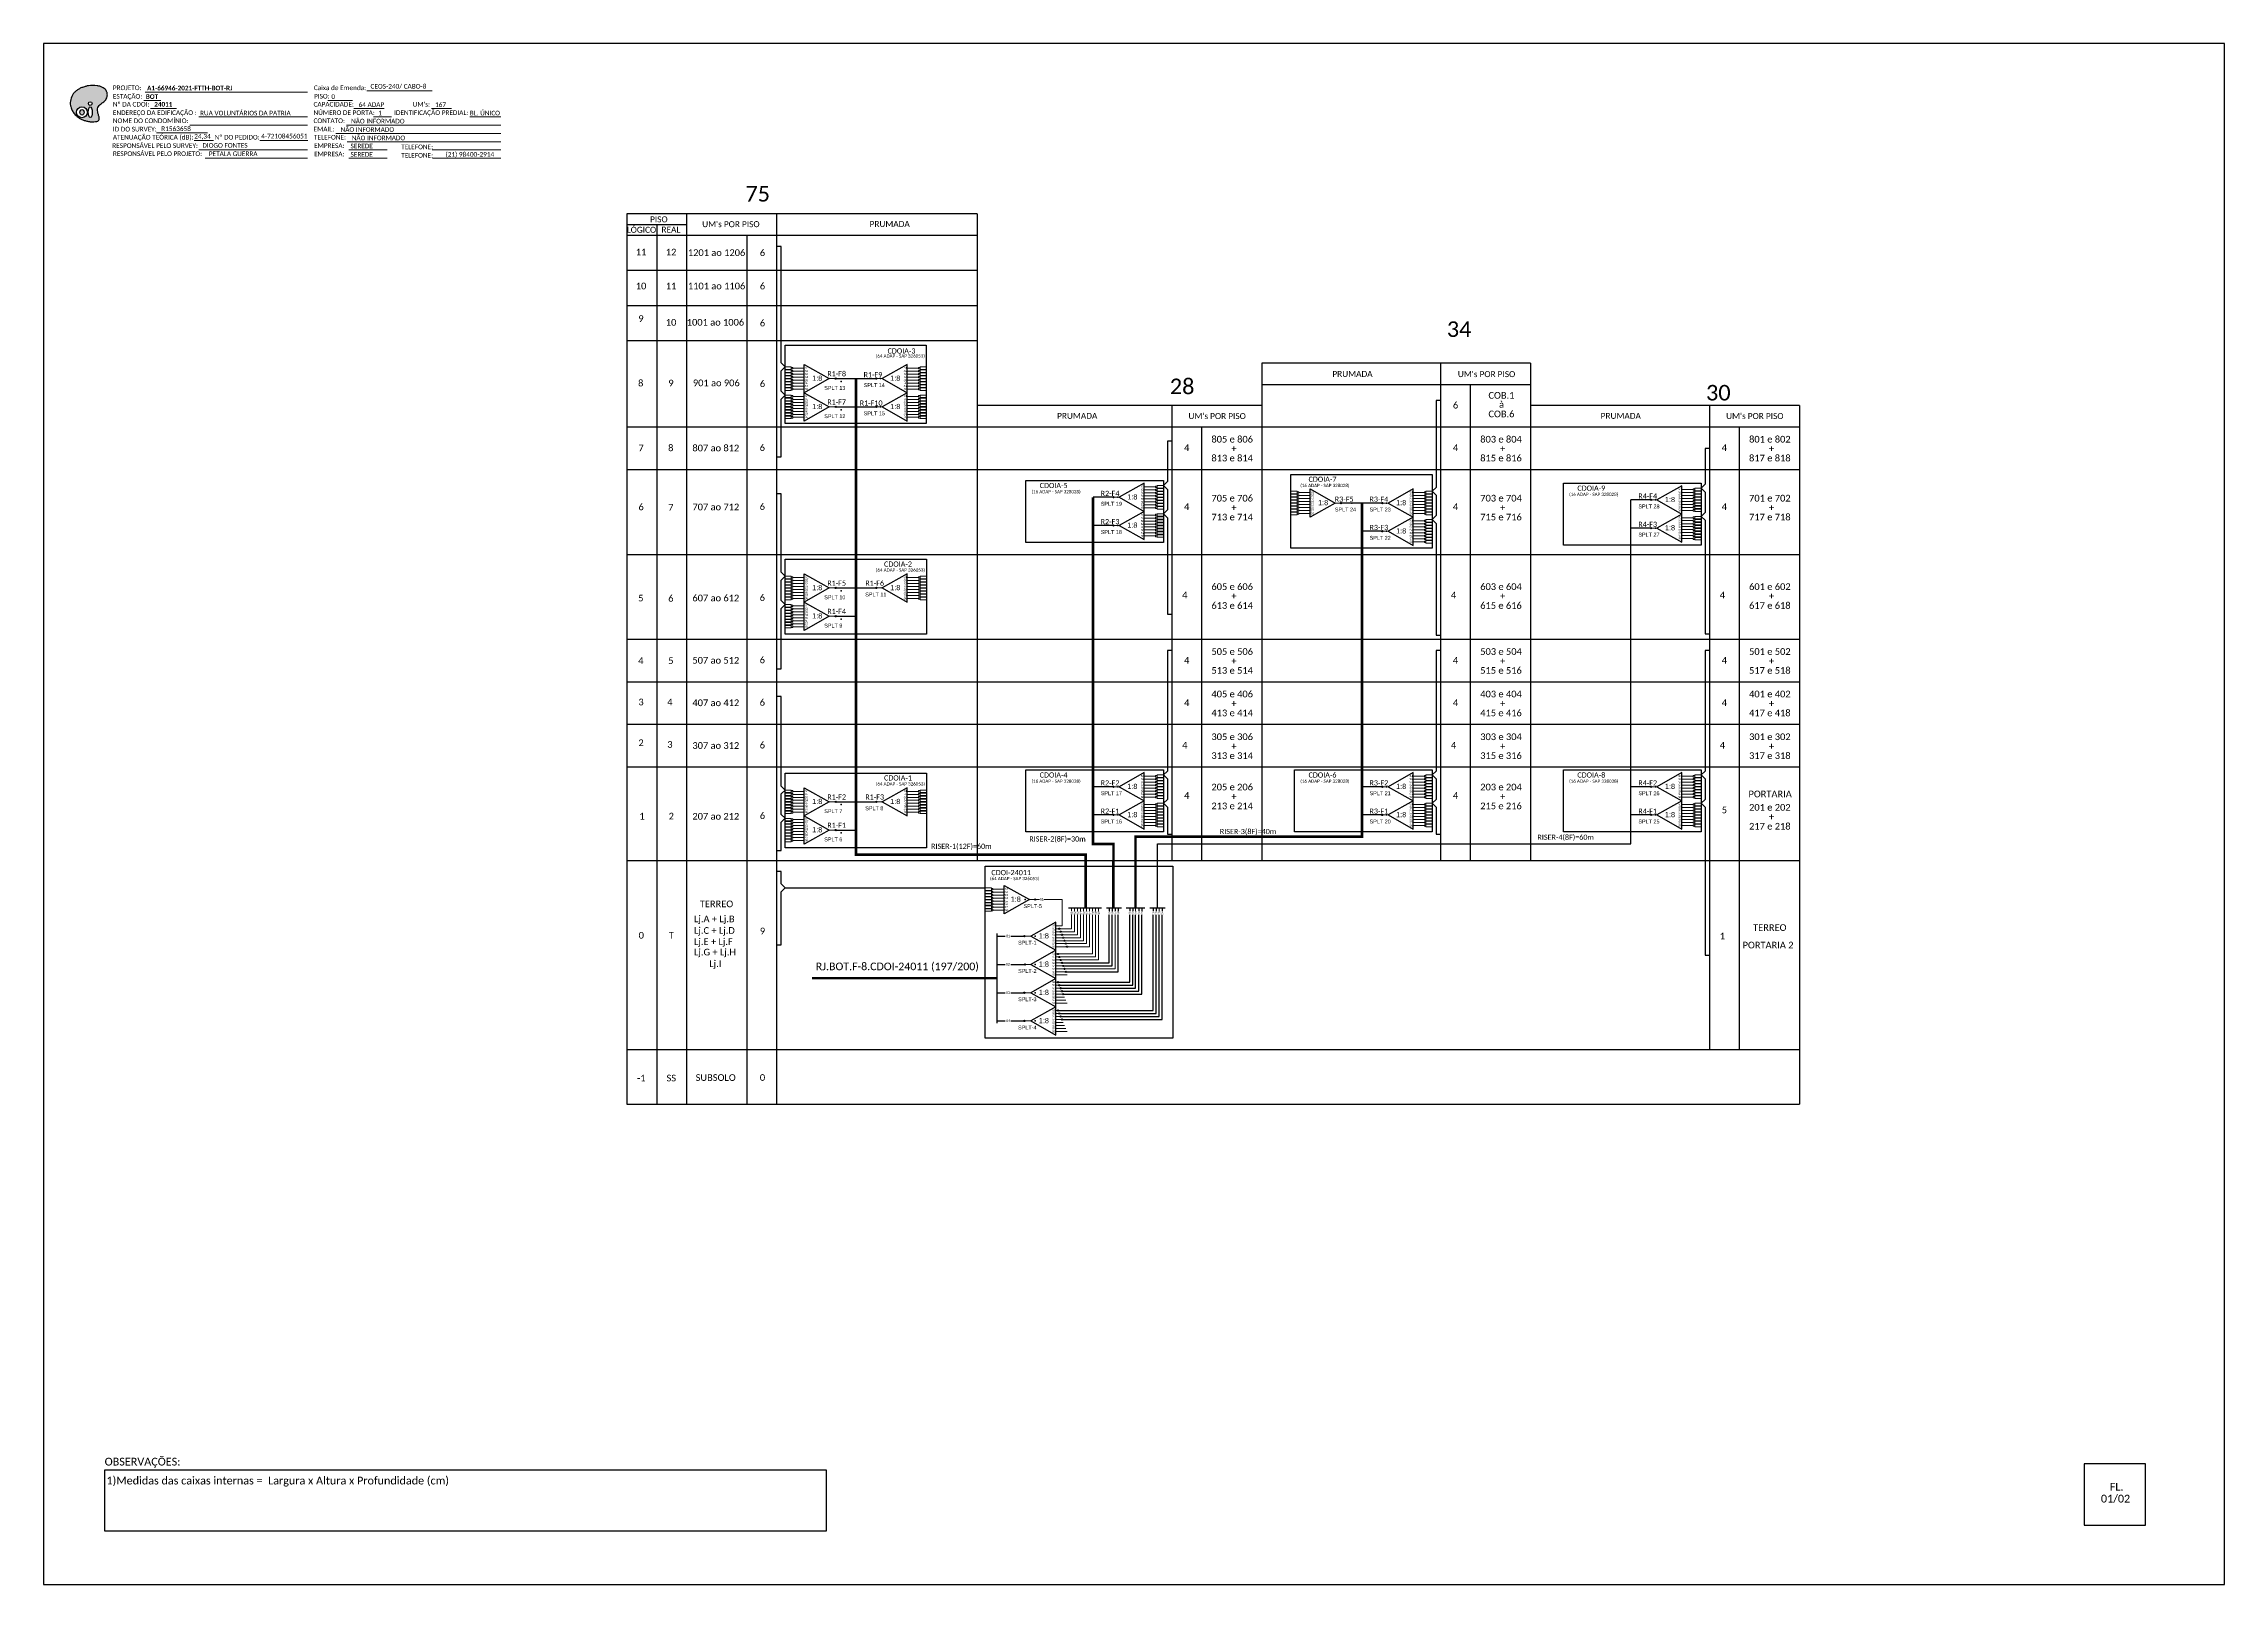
# Model space of a CAD drawing. Extents: x -4 to 1779, y 1 to 598.
# Drawn here: x -4 to 837, y 1 to 595 of the extents above; entities that cross this region are included whole.
import ezdxf
from ezdxf.enums import TextEntityAlignment as Align

# ---------------------------------------------------------------- set-up
doc = ezdxf.new("R2010")
doc.units = 0
doc.styles.add('ARIAL', font='arial.ttf')
doc.styles.add('MtXpl_Calibri', font='calibri.ttf')
doc.styles.add('WMF-Calibri0', font='calibri.ttf')
doc.styles.add('WMF-Calibri1', font='calibrib.ttf')

# ---------------------------------------------------------------- blocks, each defined once
blk = doc.blocks.new('OI')
h = blk.add_hatch(color=40)
edge = h.paths.add_edge_path()
edge.add_spline(control_points=[(4.35, -0.67), (3.92, -0.99), (3.26, -1.5), (2.81, -2.59), (2.9, -3.5), (3.06, -4.27), (3.31, -4.85), (3.37, -5.39), (3.4, -5.88), (3.2, -6.4), (2.54, -6.61), (1.65, -6.63), (0.55, -6.67), (-0.56, -6.42), (-1.61, -6.14), (-2.77, -5.61), (-3.92, -4.77), (-4.89, -3.7), (-5.34, -2.65), (-5.6, -1.94), (-5.85, -0.96), (-5.71, 0.47), (-5.1, 2.02), (-4.14, 3.02), (-3.3, 3.61), (-2.37, 4.16), (-1.36, 4.44), (-0.56, 4.7), (0.79, 4.85), (2.24, 4.97), (3.79, 4.57), (4.67, 4.21), (5.44, 3.65), (5.76, 2.99), (6.03, 2.21), (6.01, 1.46), (5.72, 0.64), (5.31, 0.08), (4.88, -0.38), (4.51, -0.55), (4.35, -0.67)], knot_values=[0, 0, 0, 0, 1.60434, 2.417191, 3.427595, 4.282808, 4.776746, 5.304182, 5.888771, 6.258406, 6.858137, 7.79129, 8.986195, 10.124242, 11.187857, 12.242908, 13.953784, 15.414161, 16.515391, 17.349188, 17.675853, 19.552021, 21.515531, 22.568638, 23.63245, 24.621084, 25.782718, 26.745347, 27.142653, 29.870543, 31.004649, 31.921532, 32.709589, 33.801391, 34.042471, 35.192333, 35.971461, 36.628871, 37.254359, 37.836911, 37.836911, 37.836911, 37.836911], degree=3, periodic=0)
h.paths.add_polyline_path([(1.13, -0.87, -1), (-0.04, -0.87, -1)], flags=16)
edge = h.paths.add_edge_path(flags=16)
edge.add_ellipse((0.56, -3.59), major_axis=(-0.02, 1.71), ratio=0.361305, start_angle=0, end_angle=360)
h.paths.add_polyline_path([(-0.36, -3.62, -1), (-3.8, -3.62, -1)], flags=16)
edge = h.paths.add_edge_path(flags=0)
edge.add_ellipse((-2.08, -3.62), major_axis=(0, 0.885), ratio=0.758294, start_angle=0, end_angle=360)
at = {"color": 40}
for centre, radius in [((-2.08, -3.62), 1.72), ((0.54, -0.87), 0.587)]:
    blk.add_circle(centre, radius, dxfattribs=at)
blk.add_ellipse((-2.08, -3.62), major_axis=(0, 0.885), ratio=0.758294, start_param=-3.141592653589792, end_param=3.141592653589792, dxfattribs=at)
blk.add_ellipse((0.56, -3.59), major_axis=(-0.02, 1.71), ratio=0.361305, dxfattribs=at)
at = {"color": 40, "start_tangent": (-0.800898, -0.598801), "end_tangent": (-0.800898, -0.598801)}
blk.add_spline([(4.35, -0.67), (3.2, -1.78), (2.9, -2.54), (2.92, -3.55), (3.12, -4.38), (3.28, -4.85), (3.37, -5.37), (3.35, -5.95), (3.2, -6.29), (2.66, -6.55), (1.73, -6.63), (0.54, -6.62), (-0.58, -6.41), (-1.6, -6.11), (-2.56, -5.67), (-3.95, -4.67), (-4.89, -3.56), (-5.37, -2.56), (-5.64, -1.78), (-5.72, -1.46), (-5.63, 0.42), (-4.84, 2.22), (-4.13, 2.99), (-3.27, 3.62), (-2.4, 4.09), (-1.3, 4.47), (-0.37, 4.72), (0.02, 4.77), (2.75, 4.8), (3.85, 4.53), (4.69, 4.16), (5.31, 3.68), (5.85, 2.73), (5.93, 2.5), (5.94, 1.35), (5.67, 0.62), (5.29, 0.08), (4.84, -0.36), (4.35, -0.67)], degree=3, dxfattribs=at)
blk = doc.blocks.new('SPLITTER_')
blk.add_point((0, 0))
at = {"style": 'ARIAL', "flags": 4}
blk.add_attdef('SPLT', (0, -3.26), '', height=1.5, dxfattribs=at)
blk = doc.blocks.new('SPLT_1-8_SC-APC_ESQ')
at = {"color": 3, "lineweight": 0}
for points in [[(2.41, -3.02), (0, -3.02)], [(2.41, -4), (0, -4)], [(2.41, -4.17), (0, -4.17)], [(2.41, -5.16), (0, -5.16)], [(2.41, -5.32), (0, -5.32)], [(2.41, -6.31), (0, -6.31)], [(2.41, -6.48), (0, -6.48)], [(2.41, -7.46), (0, -7.46)], [(2.41, -7.63), (0, -7.63)], [(2.41, -3.02), (2.41, -4)], [(2.41, -4.17), (2.41, -5.16)], [(2.41, -5.32), (2.41, -6.31)], [(2.41, -6.48), (2.41, -7.46)], [(2.41, -7.63), (2.41, -8.62)], [(2.99, -3.51), (7.37, -3.51)], [(7.37, -4.66), (2.99, -4.66)], [(7.37, -5.82), (2.99, -5.82)], [(7.37, -6.97), (2.99, -6.97)], [(7.37, -8.12), (2.99, -8.12)], [(2.41, -8.62), (0, -8.62)], [(2.41, -8.78), (0, -8.78)], [(2.41, -9.77), (0, -9.77)], [(2.41, -9.94), (0, -9.94)], [(2.41, -10.92), (0, -10.92)], [(2.41, -11.09), (0, -11.09)], [(2.41, -12.08), (0, -12.08)], [(2.41, -8.78), (2.41, -9.77)], [(2.41, -9.94), (2.41, -10.92)], [(2.41, -11.09), (2.41, -12.08)], [(7.37, -9.28), (2.99, -9.28)], [(7.37, -10.43), (2.99, -10.43)], [(7.37, -11.58), (2.99, -11.58)]]:
    blk.add_lwpolyline(points, dxfattribs=at)
for points in [[(2.99, -3.22), (2.41, -3.22), (2.41, -3.8), (2.99, -3.8)], [(2.99, -4.38), (2.41, -4.38), (2.41, -4.95), (2.99, -4.95)], [(2.99, -5.53), (2.41, -5.53), (2.41, -6.1), (2.99, -6.1)], [(2.99, -6.68), (2.41, -6.68), (2.41, -7.26), (2.99, -7.26)], [(2.99, -7.84), (2.41, -7.84), (2.41, -8.41), (2.99, -8.41)], [(2.99, -8.99), (2.41, -8.99), (2.41, -9.56), (2.99, -9.56)], [(2.99, -10.14), (2.41, -10.14), (2.41, -10.72), (2.99, -10.72)], [(2.99, -11.3), (2.41, -11.3), (2.41, -11.87), (2.99, -11.87)]]:
    blk.add_lwpolyline(points, close=True, dxfattribs=at)
at = {"color": 1}
blk.add_lwpolyline([(7.37, -2.1), (17.04, -7.55), (7.37, -13), (7.37, -2.1)], dxfattribs=at)
at = {"color": 1, "lineweight": 0}
blk.add_lwpolyline([(17.04, -7.55), (19.26, -7.55)], dxfattribs=at)
at = {"color": 1, "style": 'ARIAL'}
for s, height, p in [('S5', 0.75, (7.55, -8.57)), ('S3', 0.75, (7.55, -6.18)), ('S4', 0.75, (7.55, -7.36)), ('S2', 0.75, (7.56, -4.97)), ('S1', 0.75, (7.7, -3.78)), ('1:8', 2, (10.45, -8.4)), ('S6', 0.75, (7.55, -9.69)), ('S7', 0.75, (7.55, -10.78)), ('S8', 0.75, (7.55, -11.9))]:
    blk.add_text(s, height=height, dxfattribs=at).set_placement(p)
blk = doc.blocks.new('SPLT_1-8_SC-APC')
at = {"color": 1, "lineweight": 0}
blk.add_lwpolyline([(-17.04, -7.55), (-19.26, -7.55)], dxfattribs=at)
at = {"color": 1}
blk.add_lwpolyline([(-7.37, -2.1), (-17.04, -7.55), (-7.37, -13), (-7.37, -2.1)], dxfattribs=at)
at = {"color": 3, "lineweight": 0}
for points in [[(-2.99, -3.51), (-7.37, -3.51)], [(-7.37, -4.66), (-2.99, -4.66)], [(-7.37, -5.82), (-2.99, -5.82)], [(-7.37, -6.97), (-2.99, -6.97)], [(-7.37, -8.12), (-2.99, -8.12)], [(-2.41, -3.02), (-2.41, -4)], [(-2.41, -3.02), (0, -3.02)], [(-2.41, -4), (0, -4)], [(-2.41, -4.17), (-2.41, -5.16)], [(-2.41, -4.17), (0, -4.17)], [(-2.41, -5.16), (0, -5.16)], [(-2.41, -5.32), (-2.41, -6.31)], [(-2.41, -5.32), (0, -5.32)], [(-2.41, -6.31), (0, -6.31)], [(-2.41, -6.48), (-2.41, -7.46)], [(-2.41, -6.48), (0, -6.48)], [(-2.41, -7.46), (0, -7.46)], [(-2.41, -7.63), (-2.41, -8.62)], [(-2.41, -7.63), (0, -7.63)], [(-7.37, -9.28), (-2.99, -9.28)], [(-7.37, -10.43), (-2.99, -10.43)], [(-7.37, -11.58), (-2.99, -11.58)], [(-2.41, -8.62), (0, -8.62)], [(-2.41, -8.78), (-2.41, -9.77)], [(-2.41, -8.78), (0, -8.78)], [(-2.41, -9.77), (0, -9.77)], [(-2.41, -9.94), (-2.41, -10.92)], [(-2.41, -9.94), (0, -9.94)], [(-2.41, -10.92), (0, -10.92)], [(-2.41, -11.09), (-2.41, -12.08)], [(-2.41, -11.09), (0, -11.09)], [(-2.41, -12.08), (0, -12.08)]]:
    blk.add_lwpolyline(points, dxfattribs=at)
for points in [[(-2.99, -3.22), (-2.41, -3.22), (-2.41, -3.8), (-2.99, -3.8)], [(-2.99, -4.38), (-2.41, -4.38), (-2.41, -4.95), (-2.99, -4.95)], [(-2.99, -5.53), (-2.41, -5.53), (-2.41, -6.1), (-2.99, -6.1)], [(-2.99, -6.68), (-2.41, -6.68), (-2.41, -7.26), (-2.99, -7.26)], [(-2.99, -7.84), (-2.41, -7.84), (-2.41, -8.41), (-2.99, -8.41)], [(-2.99, -8.99), (-2.41, -8.99), (-2.41, -9.56), (-2.99, -9.56)], [(-2.99, -10.14), (-2.41, -10.14), (-2.41, -10.72), (-2.99, -10.72)], [(-2.99, -11.3), (-2.41, -11.3), (-2.41, -11.87), (-2.99, -11.87)]]:
    blk.add_lwpolyline(points, close=True, dxfattribs=at)
at = {"color": 1, "style": 'ARIAL'}
for s, height, p in [('1:8', 2, (-13.91, -8.4)), ('S1', 0.75, (-8.74, -3.78)), ('S2', 0.75, (-8.74, -4.97)), ('S3', 0.75, (-8.74, -6.18)), ('S4', 0.75, (-8.74, -7.36)), ('S5', 0.75, (-8.74, -8.57)), ('S6', 0.75, (-8.74, -9.69)), ('S7', 0.75, (-8.74, -10.78)), ('S8', 0.75, (-8.74, -11.9))]:
    blk.add_text(s, height=height, dxfattribs=at).set_placement(p)

msp = doc.modelspace()

# ---------------------------------------------------------------- hatches: boundary and pattern name
h = msp.add_hatch(color=3)
h.dxf.hatch_style = 1
edge = h.paths.add_edge_path()
edge.add_arc((301.63, 466.12), 0.256, 0, 360)
h = msp.add_hatch(color=3)
h.dxf.hatch_style = 1
edge = h.paths.add_edge_path()
edge.add_arc((317.34, 466.12), 0.256, 0, 360)
h = msp.add_hatch(color=3)
h.dxf.hatch_style = 1
edge = h.paths.add_edge_path()
edge.add_arc((301.63, 455.23), 0.256, 0, 360)
h = msp.add_hatch(color=3)
h.dxf.hatch_style = 1
edge = h.paths.add_edge_path()
edge.add_arc((317.34, 455.23), 0.256, 0, 360)
h = msp.add_hatch(color=3)
h.dxf.hatch_style = 1
edge = h.paths.add_edge_path()
edge.add_arc((408.77, 420.38), 0.256, 0, 360)
h = msp.add_hatch(color=3)
h.dxf.hatch_style = 1
edge = h.paths.add_edge_path()
edge.add_arc((496.5, 418.15), 0.256, 0, 360)
h = msp.add_hatch(color=3)
h.dxf.hatch_style = 1
edge = h.paths.add_edge_path()
edge.add_arc((512.44, 418.15), 0.256, 0, 360)
h = msp.add_hatch(color=3)
h.dxf.hatch_style = 1
edge = h.paths.add_edge_path()
edge.add_arc((616.11, 419.36), 0.256, 0, 360)
h = msp.add_hatch(color=3)
h.dxf.hatch_style = 1
edge = h.paths.add_edge_path()
edge.add_arc((408.77, 409.48), 0.256, 0, 360)
h = msp.add_hatch(color=3)
h.dxf.hatch_style = 1
edge = h.paths.add_edge_path()
edge.add_arc((512.44, 407.26), 0.256, 0, 360)
h = msp.add_hatch(color=3)
h.dxf.hatch_style = 1
edge = h.paths.add_edge_path()
edge.add_arc((616.11, 408.46), 0.256, 0, 360)
h = msp.add_hatch(color=3)
h.dxf.hatch_style = 1
edge = h.paths.add_edge_path()
edge.add_arc((301.63, 385.4), 0.256, 0, 360)
h = msp.add_hatch(color=3)
h.dxf.hatch_style = 1
edge = h.paths.add_edge_path()
edge.add_arc((317.34, 385.4), 0.256, 0, 360)
h = msp.add_hatch(color=3)
h.dxf.hatch_style = 1
edge = h.paths.add_edge_path()
edge.add_arc((301.63, 374.5), 0.256, 0, 360)
h = msp.add_hatch(color=3)
h.dxf.hatch_style = 1
edge = h.paths.add_edge_path()
edge.add_arc((301.63, 302.95), 0.256, 0, 360)
h = msp.add_hatch(color=3)
h.dxf.hatch_style = 1
edge = h.paths.add_edge_path()
edge.add_arc((317.34, 302.95), 0.256, 0, 360)
h = msp.add_hatch(color=3)
h.dxf.hatch_style = 1
edge = h.paths.add_edge_path()
edge.add_arc((408.77, 308.78), 0.256, 0, 360)
h = msp.add_hatch(color=3)
h.dxf.hatch_style = 1
edge = h.paths.add_edge_path()
edge.add_arc((512.44, 308.78), 0.256, 0, 360)
h = msp.add_hatch(color=3)
h.dxf.hatch_style = 1
edge = h.paths.add_edge_path()
edge.add_arc((616.11, 308.78), 0.256, 0, 360)
h = msp.add_hatch(color=3)
h.dxf.hatch_style = 1
edge = h.paths.add_edge_path()
edge.add_arc((408.77, 297.88), 0.256, 0, 360)
h = msp.add_hatch(color=3)
h.dxf.hatch_style = 1
edge = h.paths.add_edge_path()
edge.add_arc((512.44, 297.88), 0.256, 0, 360)
h = msp.add_hatch(color=3)
h.dxf.hatch_style = 1
edge = h.paths.add_edge_path()
edge.add_arc((616.11, 297.88), 0.256, 0, 360)
h = msp.add_hatch(color=3)
h.dxf.hatch_style = 1
edge = h.paths.add_edge_path()
edge.add_arc((301.63, 292.06), 0.256, 0, 360)
h = msp.add_hatch(color=3)
h.dxf.hatch_style = 1
edge = h.paths.add_edge_path()
edge.add_arc((378.54, 265.27), 0.242, 0, 360)
h = msp.add_hatch(color=3)
h.dxf.hatch_style = 1
edge = h.paths.add_edge_path()
edge.add_arc((387.87, 254.03), 0.242, 0, 360)
h = msp.add_hatch(color=3)
h.dxf.hatch_style = 1
edge = h.paths.add_edge_path()
edge.add_arc((388.37, 252.88), 0.242, 0, 360)
h = msp.add_hatch(color=3)
h.dxf.hatch_style = 1
edge = h.paths.add_edge_path()
edge.add_arc((374.38, 251.15), 0.242, 0, 360)
h = msp.add_hatch(color=3)
h.dxf.hatch_style = 1
edge = h.paths.add_edge_path()
edge.add_arc((387.37, 244.29), 0.242, 0, 360)
h = msp.add_hatch(color=3)
h.dxf.hatch_style = 1
edge = h.paths.add_edge_path()
edge.add_arc((388.87, 251.72), 0.242, 0, 360)
h = msp.add_hatch(color=3)
h.dxf.hatch_style = 1
edge = h.paths.add_edge_path()
edge.add_arc((389.37, 250.57), 0.242, 0, 360)
h = msp.add_hatch(color=3)
h.dxf.hatch_style = 1
edge = h.paths.add_edge_path()
edge.add_arc((389.87, 249.42), 0.242, 0, 360)
h = msp.add_hatch(color=3)
h.dxf.hatch_style = 1
edge = h.paths.add_edge_path()
edge.add_arc((390.37, 248.27), 0.242, 0, 360)
h = msp.add_hatch(color=3)
h.dxf.hatch_style = 1
edge = h.paths.add_edge_path()
edge.add_arc((390.87, 247.11), 0.242, 0, 360)
h = msp.add_hatch(color=3)
h.dxf.hatch_style = 1
edge = h.paths.add_edge_path()
edge.add_arc((374.61, 240.25), 0.242, 0, 360)
h = msp.add_hatch(color=3)
h.dxf.hatch_style = 1
edge = h.paths.add_edge_path()
edge.add_arc((387.87, 243.13), 0.242, 0, 360)
h = msp.add_hatch(color=3)
h.dxf.hatch_style = 1
edge = h.paths.add_edge_path()
edge.add_arc((388.37, 241.98), 0.242, 0, 360)
h = msp.add_hatch(color=3)
h.dxf.hatch_style = 1
edge = h.paths.add_edge_path()
edge.add_arc((388.87, 240.83), 0.242, 0, 360)
h = msp.add_hatch(color=3)
h.dxf.hatch_style = 1
edge = h.paths.add_edge_path()
edge.add_arc((389.37, 239.67), 0.242, 0, 360)
h = msp.add_hatch(color=3)
h.dxf.hatch_style = 1
edge = h.paths.add_edge_path()
edge.add_arc((389.87, 238.52), 0.242, 0, 360)
h = msp.add_hatch(color=3)
h.dxf.hatch_style = 1
edge = h.paths.add_edge_path()
edge.add_arc((390.37, 237.37), 0.242, 0, 360)
h = msp.add_hatch(color=3)
h.dxf.hatch_style = 1
edge = h.paths.add_edge_path()
edge.add_arc((374.38, 229.36), 0.242, 0, 360)
h = msp.add_hatch(color=3)
h.dxf.hatch_style = 1
edge = h.paths.add_edge_path()
edge.add_arc((387.37, 233.39), 0.242, 0, 360)
h = msp.add_hatch(color=3)
h.dxf.hatch_style = 1
edge = h.paths.add_edge_path()
edge.add_arc((387.87, 232.24), 0.242, 0, 360)
h = msp.add_hatch(color=3)
h.dxf.hatch_style = 1
edge = h.paths.add_edge_path()
edge.add_arc((388.37, 231.08), 0.242, 0, 360)
h = msp.add_hatch(color=3)
h.dxf.hatch_style = 1
edge = h.paths.add_edge_path()
edge.add_arc((388.87, 229.93), 0.242, 0, 360)
h = msp.add_hatch(color=3)
h.dxf.hatch_style = 1
edge = h.paths.add_edge_path()
edge.add_arc((389.37, 228.78), 0.242, 0, 360)
h = msp.add_hatch(color=3)
h.dxf.hatch_style = 1
edge = h.paths.add_edge_path()
edge.add_arc((374.38, 218.48), 0.242, 0, 360)
h = msp.add_hatch(color=3)
h.dxf.hatch_style = 1
edge = h.paths.add_edge_path()
edge.add_arc((387.37, 222.49), 0.242, 0, 360)
h = msp.add_hatch(color=3)
h.dxf.hatch_style = 1
edge = h.paths.add_edge_path()
edge.add_arc((387.87, 221.34), 0.242, 0, 360)
h = msp.add_hatch(color=3)
h.dxf.hatch_style = 1
edge = h.paths.add_edge_path()
edge.add_arc((388.37, 220.19), 0.242, 0, 360)
h = msp.add_hatch(color=3)
h.dxf.hatch_style = 1
edge = h.paths.add_edge_path()
edge.add_arc((388.87, 219.03), 0.242, 0, 360)

# ---------------------------------------------------------------- linework, layer by layer
for p, q in [((837.17, 595.26), (-3.83, 595.26)), ((-3.83, 595.26), (-3.83, 1.26)), ((837.17, 1.26), (837.17, 595.26)), ((-3.83, 1.26), (837.17, 1.26))]:
    msp.add_line(p, q)
at = {"color": 7, "lineweight": 0}
for points in [[(34.76, 573.3), (41.31, 573.3)], [(35.28, 576.58), (97.99, 576.58)], [(105.79, 573.34), (115.27, 573.34)], [(120.83, 577.07), (145.97, 577.07)], [(37.42, 570.23), (47.4, 570.23)], [(52.58, 563.88), (97.99, 563.88)], [(55.99, 566.99), (97.99, 566.99)], [(112.95, 563.88), (172.53, 563.88)], [(115.84, 570.23), (127.46, 570.23)], [(123.42, 566.99), (130.37, 566.99)], [(145.78, 570.23), (153.45, 570.23)], [(160.6, 566.99), (172.5, 566.99)], [(39.74, 560.82), (59.31, 560.82)], [(54.28, 557.85), (61.7, 557.85)], [(79.59, 557.85), (98.02, 557.85)], [(108.91, 560.64), (172.53, 560.64)], [(113.2, 557.41), (172.53, 557.41)], [(55.99, 554.29), (97.99, 554.29)], [(58.48, 551.06), (97.99, 551.06)], [(113.81, 554.29), (128.61, 554.29)], [(113.81, 551.06), (128.61, 551.06)], [(146.05, 554.29), (172.53, 554.29)], [(146.08, 551.06), (172.53, 551.06)], [(378.78, 265.27), (380.17, 265.27)], [(381.85, 265.27), (381.85, 265.27), (381.85, 265.27), (388.91, 265.27), (388.91, 255.18)], [(388.91, 255.18), (386.5, 255.18)], [(386.5, 254.03), (387.87, 254.03)], [(386.5, 252.88), (388.37, 252.88)], [(386.5, 251.72), (388.87, 251.72)], [(386.5, 250.57), (389.37, 250.57)], [(386.5, 249.42), (389.87, 249.42)], [(386.5, 248.27), (390.37, 248.27)], [(386.5, 247.11), (390.87, 247.11)], [(387.37, 244.29), (386.5, 244.29)], [(386.5, 243.13), (387.87, 243.13)], [(386.5, 241.98), (388.37, 241.98)], [(386.5, 240.83), (388.87, 240.83)], [(386.5, 239.67), (389.37, 239.67)], [(386.5, 238.52), (389.87, 238.52)], [(386.5, 237.37), (390.37, 237.37)], [(386.5, 236.22), (390.87, 236.22)], [(387.37, 233.39), (386.5, 233.39)], [(386.5, 232.24), (387.87, 232.24)], [(386.5, 231.08), (388.37, 231.08)], [(386.5, 229.93), (388.87, 229.93)], [(386.5, 228.78), (389.37, 228.78)], [(386.5, 227.62), (389.87, 227.62)], [(386.5, 226.47), (390.37, 226.47)], [(386.5, 225.32), (390.87, 225.32)], [(387.37, 222.49), (386.5, 222.49)], [(386.5, 221.34), (387.87, 221.34)], [(386.5, 220.19), (388.37, 220.19)], [(386.5, 219.03), (388.87, 219.03)], [(386.5, 217.88), (389.37, 217.88)], [(386.5, 216.73), (389.87, 216.73)], [(386.5, 215.57), (390.37, 215.57)], [(386.5, 214.42), (390.87, 214.42)]]:
    msp.add_lwpolyline(points, dxfattribs=at)
for points in [[(221.02, 529.67), (221.02, 186.34)], [(232.6, 525.55), (232.6, 186.34)], [(244.17, 186.34), (244.17, 529.67)], [(267.31, 521.44), (267.31, 186.34)], [(278.89, 186.34), (278.89, 529.67)], [(356.24, 529.67), (356.24, 280.33)], [(221.02, 507.9), (356.24, 507.9)], [(221.02, 494.35), (356.24, 494.35)], [(221.02, 480.81), (356.24, 480.81)], [(465.94, 472.06), (465.94, 280.33)], [(534.89, 472.06), (534.89, 280.33)], [(569.61, 472.06), (569.61, 280.33)], [(546.46, 280.33), (546.46, 463.83)], [(431.22, 455.69), (431.22, 280.33)], [(638.56, 455.69), (638.56, 207.52)], [(673.28, 455.69), (673.28, 186.34)], [(221.02, 447.46), (465.94, 447.46)], [(442.79, 280.33), (442.79, 447.46)], [(569.61, 447.46), (673.28, 447.46)], [(650.13, 207.52), (650.13, 447.46)], [(221.02, 431.09), (673.28, 431.09)], [(221.02, 398.35), (673.28, 398.35)], [(221.02, 365.6), (673.28, 365.6)], [(221.02, 349.23), (673.28, 349.23)], [(221.02, 332.86), (673.28, 332.86)], [(221.02, 316.38), (673.28, 316.38)], [(221.02, 280.33), (673.28, 280.33)], [(221.02, 207.52), (673.28, 207.52)], [(221.02, 186.34), (673.28, 186.34)]]:
    msp.add_lwpolyline(points)
at = {"color": 0}
for points in [[(356.24, 529.67), (221.02, 529.67)], [(221.02, 525.55), (244.17, 525.55)], [(221.02, 521.44), (356.24, 521.44)], [(569.61, 472.06), (465.94, 472.06)], [(465.94, 455.69), (356.24, 455.69)], [(673.28, 455.69), (569.61, 455.69)]]:
    msp.add_lwpolyline(points, dxfattribs=at)
at = {"color": 3}
for points in [[(278.89, 435.9), (280.54, 435.9), (280.55, 458.25), (282.11, 459.76), (280.55, 461.26), (280.55, 469.15), (282.11, 470.65), (280.55, 472.16), (280.55, 517.04), (278.9, 517.04)], [(534.9, 457.73), (533.25, 457.73), (533.24, 424.19), (531.67, 422.68), (533.24, 421.17), (533.24, 413.29), (531.67, 411.78), (533.24, 410.28), (533.24, 367.16), (534.89, 367.16)], [(431.23, 442.02), (429.58, 442.02), (429.57, 426.41), (428, 424.9), (429.57, 423.4), (429.57, 415.51), (428, 414.01), (429.57, 412.5), (429.57, 375.25), (431.22, 375.25)], [(638.57, 439.19), (636.92, 439.19), (636.91, 425.39), (635.34, 423.89), (636.91, 422.38), (636.91, 414.49), (635.34, 412.99), (636.91, 411.48), (636.91, 367.7), (638.56, 367.7)], [(278.89, 354.27), (280.54, 354.27), (280.55, 377.52), (282.11, 379.03), (280.55, 380.54), (280.55, 388.42), (282.11, 389.93), (280.55, 391.43), (280.55, 421.68), (278.9, 421.68)], [(408.74, 420.38), (400.9, 420.38)], [(408.74, 409.48), (400.9, 409.48)], [(431.23, 361.35), (429.58, 361.35), (429.57, 314.81), (428, 313.31), (429.57, 311.8), (429.57, 303.91), (428, 302.41), (429.57, 300.9), (429.57, 290.53), (431.22, 290.53)], [(534.9, 361.35), (533.25, 361.35), (533.24, 314.81), (531.67, 313.31), (533.24, 311.8), (533.24, 303.91), (531.67, 302.41), (533.24, 300.9), (533.24, 290.53), (534.89, 290.53)], [(638.57, 361.35), (636.92, 361.35), (636.91, 314.81), (635.34, 313.31), (636.91, 311.8), (636.91, 303.91), (635.34, 302.41), (636.91, 300.9), (636.91, 243.79), (638.56, 243.79)], [(278.89, 284.13), (280.54, 284.13), (280.55, 295.08), (282.11, 296.59), (280.55, 298.09), (280.55, 305.98), (282.11, 307.48), (280.55, 308.99), (280.55, 343.5), (278.9, 343.5)], [(408.74, 308.78), (400.9, 308.78)], [(408.74, 297.88), (400.9, 297.88)], [(278.89, 247.83), (280.54, 247.83), (280.54, 268.29), (282.11, 269.8), (280.54, 271.31), (280.54, 276.05), (278.89, 276.05)], [(282.11, 269.8), (359.28, 269.8)], [(406.03, 262.1), (411.86, 262.1)], [(363.88, 251.16), (367.04, 251.16)], [(369.12, 251.15), (374.38, 251.15)]]:
    msp.add_lwpolyline(points, dxfattribs=at)
at = {"color": 1}
for points in [[(282.11, 478.97), (336.57, 478.98), (336.57, 448.82), (282.11, 448.82)], [(477.21, 429.18), (531.7, 429.18), (531.7, 400.72), (477.21, 400.72)], [(374.9, 426.83), (428.03, 426.83), (428.03, 402.94), (374.9, 402.94)], [(582.24, 425.81), (635.37, 425.81), (635.37, 401.92), (582.24, 401.92)], [(282.11, 396.45), (336.6, 396.45), (336.6, 367.63), (282.11, 367.63)], [(282.11, 314.01), (336.6, 314.01), (336.6, 285.19), (282.11, 285.19)], [(374.9, 315.23), (428.03, 315.23), (428.03, 291.34), (374.9, 291.34)], [(478.57, 315.23), (531.7, 315.23), (531.7, 291.34), (478.57, 291.34)], [(582.24, 315.23), (635.37, 315.23), (635.37, 291.34), (582.24, 291.34)], [(359.28, 278.13), (431.66, 278.13), (431.66, 211.85), (359.28, 211.85)]]:
    msp.add_lwpolyline(points, close=True, dxfattribs=at)
at = {"color": 5, "linetype": 'Continuous', "ltscale": 4}
for points in [[(301.63, 466.12), (317.09, 466.12)], [(301.63, 455.23), (317.09, 455.23)], [(301.63, 385.4), (317.31, 385.4)], [(301.63, 374.5), (309.47, 374.5)], [(301.63, 302.95), (317.31, 302.95)], [(301.63, 292.06), (309.47, 292.06)]]:
    msp.add_lwpolyline(points, dxfattribs=at)
at = {"color": 5, "const_width": 1}
for points in [[(397.98, 262.1), (397.98, 282.6), (395.43, 282.6), (395.43, 282.6), (309.47, 282.6), (309.47, 466.12)], [(309.47, 283.3), (309.47, 327.96)]]:
    msp.add_lwpolyline(points, dxfattribs=at)
at = {"color": 7}
for points in [[(465.94, 463.83), (569.61, 463.83)], [(465.94, 447.46), (569.61, 447.46)], [(363.88, 229.37), (367.04, 229.37)], [(369.12, 229.36), (374.38, 229.36)]]:
    msp.add_lwpolyline(points, dxfattribs=at)
at = {"color": 3, "const_width": 1}
msp.add_lwpolyline([(408.69, 262.1), (408.77, 286.74), (400.9, 286.74), (400.9, 420.38)], dxfattribs=at)
at = {"color": 20, "const_width": 1}
msp.add_lwpolyline([(417.25, 262.1), (417.25, 289.5), (504.56, 289.5), (504.58, 418.15)], dxfattribs=at)
at = {"color": 6}
for points in [[(425.75, 262.1), (425.75, 286.77), (608.23, 286.77), (608.23, 419.36)], [(616.08, 419.36), (608.24, 419.36)], [(616.08, 408.46), (608.24, 408.46)], [(616.08, 308.78), (608.24, 308.78)], [(616.08, 297.88), (608.24, 297.88)], [(422.76, 262.1), (428.74, 262.1)]]:
    msp.add_lwpolyline(points, dxfattribs=at)
at = {"color": 20}
for points in [[(512.41, 418.15), (496.47, 418.15)], [(512.41, 407.26), (504.57, 407.26)], [(512.41, 308.78), (504.57, 308.78)], [(512.41, 297.88), (504.57, 297.88)], [(413.65, 262.1), (420.86, 262.1)]]:
    msp.add_lwpolyline(points, dxfattribs=at)
at = {"color": 3, "lineweight": 0}
for points in [[(361.7, 269.8), (359.28, 269.8)], [(361.7, 269.8), (361.7, 268.81)], [(362.27, 269.3), (366.65, 269.3)], [(361.7, 268.81), (359.28, 268.81)], [(361.7, 268.64), (359.28, 268.64)], [(361.7, 267.66), (359.28, 267.66)], [(361.7, 267.49), (359.28, 267.49)], [(361.7, 266.5), (359.28, 266.5)], [(361.7, 266.34), (359.28, 266.34)], [(361.7, 265.35), (359.28, 265.35)], [(361.7, 265.19), (359.28, 265.19)], [(361.7, 264.2), (359.28, 264.2)], [(361.7, 264.03), (359.28, 264.03)], [(361.7, 263.05), (359.28, 263.05)], [(361.7, 262.88), (359.28, 262.88)], [(361.7, 261.89), (359.28, 261.89)], [(361.7, 261.73), (359.28, 261.73)], [(361.7, 260.74), (359.28, 260.74)], [(361.7, 268.64), (361.7, 267.66)], [(361.7, 267.49), (361.7, 266.5)], [(361.7, 266.34), (361.7, 265.35)], [(361.7, 265.19), (361.7, 264.2)], [(361.7, 264.03), (361.7, 263.05)], [(361.7, 262.88), (361.7, 261.89)], [(361.7, 261.73), (361.7, 260.74)], [(366.65, 268.15), (362.27, 268.15)], [(366.65, 267), (362.27, 267)], [(366.65, 265.85), (362.27, 265.85)], [(366.65, 264.69), (362.27, 264.69)], [(366.65, 263.54), (362.27, 263.54)], [(366.65, 262.39), (362.27, 262.39)], [(366.65, 261.23), (362.27, 261.23)]]:
    msp.add_lwpolyline(points, dxfattribs=at)
for points in [[(362.27, 269.59), (361.7, 269.59), (361.7, 269.02), (362.27, 269.02)], [(362.27, 268.44), (361.7, 268.44), (361.7, 267.86), (362.27, 267.86)], [(362.27, 267.28), (361.7, 267.28), (361.7, 266.71), (362.27, 266.71)], [(362.27, 266.13), (361.7, 266.13), (361.7, 265.56), (362.27, 265.56)], [(362.27, 264.98), (361.7, 264.98), (361.7, 264.41), (362.27, 264.41)], [(362.27, 263.83), (361.7, 263.83), (361.7, 263.25), (362.27, 263.25)], [(362.27, 262.67), (361.7, 262.67), (361.7, 262.1), (362.27, 262.1)], [(362.27, 261.52), (361.7, 261.52), (361.7, 260.95), (362.27, 260.95)]]:
    msp.add_lwpolyline(points, close=True, dxfattribs=at)
at = {"color": 1}
for points in [[(366.65, 270.72), (376.32, 265.27), (366.65, 259.82), (366.65, 270.72)], [(386.5, 256.6), (376.83, 251.15), (386.5, 245.7), (386.5, 256.6)], [(363.88, 217.56), (363.88, 252.21)], [(386.5, 245.7), (376.83, 240.25), (386.5, 234.8), (386.5, 245.7)], [(386.5, 234.8), (376.83, 229.35), (386.5, 223.91), (386.5, 234.8)], [(386.5, 223.91), (376.83, 218.46), (386.5, 213.01), (386.5, 223.91)]]:
    msp.add_lwpolyline(points, dxfattribs=at)
at = {"color": 1, "lineweight": 0}
for points in [[(376.32, 265.27), (378.54, 265.27)], [(376.83, 251.15), (374.61, 251.15)], [(376.83, 240.25), (374.61, 240.25)], [(376.83, 229.35), (374.61, 229.35)], [(376.83, 218.46), (374.61, 218.46)]]:
    msp.add_lwpolyline(points, dxfattribs=at)
at = {"color": 5}
for points in [[(391.38, 262.1), (404.11, 262.1)], [(363.88, 218.49), (367.04, 218.49)], [(369.12, 218.48), (374.38, 218.48)]]:
    msp.add_lwpolyline(points, dxfattribs=at)
at = {"color": 5, "lineweight": 0}
for points in [[(392.54, 262.1), (392.54, 260.81)], [(393.7, 262.1), (393.7, 260.81)], [(394.85, 262.1), (394.85, 260.81)], [(396.01, 262.1), (396.01, 260.81)], [(397.17, 262.1), (397.17, 260.81)], [(398.32, 262.1), (398.32, 260.81)], [(399.48, 262.1), (399.48, 260.81)], [(400.64, 262.11), (400.64, 260.79)], [(401.79, 262.11), (401.79, 260.82)], [(402.95, 262.11), (402.95, 260.82)], [(388.12, 243.13), (401.79, 243.13), (401.79, 259.4)], [(388.12, 254.03), (392.54, 254.03), (392.54, 259.39)], [(388.62, 241.98), (402.95, 241.98), (402.95, 259.39)], [(388.62, 252.88), (393.7, 252.88), (393.7, 259.38)], [(389.12, 251.72), (394.85, 251.72), (394.85, 259.39)], [(389.62, 250.57), (396.01, 250.57), (396.01, 259.39)], [(390.12, 249.42), (397.17, 249.42), (397.17, 259.39)], [(390.62, 248.27), (398.32, 248.27), (398.32, 259.39)], [(391.12, 247.11), (399.48, 247.11), (399.48, 259.39)], [(400.64, 259.36), (400.64, 244.29)], [(387.62, 244.29), (400.64, 244.29)]]:
    msp.add_lwpolyline(points, dxfattribs=at)
at = {"color": 3, "linetype": 'Continuous', "ltscale": 4}
for points in [[(407.05, 262.1), (407.05, 260.81)], [(408.2, 262.1), (408.2, 260.81)], [(410.52, 262.1), (410.52, 260.81)], [(389.11, 240.85), (407.05, 240.85), (407.05, 259.39)], [(389.61, 239.7), (408.2, 239.7), (408.2, 259.39)], [(390.61, 237.39), (410.52, 237.39), (410.52, 259.39)]]:
    msp.add_lwpolyline(points, dxfattribs=at)
at = {"color": 3, "linetype": 'Continuous'}
msp.add_lwpolyline([(409.36, 262.1), (409.36, 260.81)], dxfattribs=at)
at = {"color": 20, "linetype": 'Continuous', "ltscale": 4}
for points in [[(415, 262.1), (415, 260.78)], [(416.16, 262.1), (416.16, 260.81)], [(418.47, 262.1), (418.47, 260.81)], [(419.63, 262.1), (419.63, 260.82)], [(387.62, 233.39), (415, 233.39), (415, 259.39)], [(388.12, 232.25), (416.16, 232.25), (416.16, 259.39)], [(388.62, 231.1), (417.31, 231.1), (417.31, 259.38)], [(389.12, 229.94), (418.47, 229.94), (418.47, 259.39)], [(389.62, 228.78), (419.63, 228.79), (419.63, 259.39)]]:
    msp.add_lwpolyline(points, dxfattribs=at)
at = {"color": 20, "linetype": 'Continuous', "lineweight": 0}
msp.add_lwpolyline([(417.31, 262.1), (417.31, 260.81)], dxfattribs=at)
at = {"color": 6, "linetype": 'Continuous', "ltscale": 4}
for points in [[(424.11, 262.1), (424.11, 260.78)], [(425.27, 262.1), (425.27, 260.81)], [(427.58, 262.1), (427.58, 260.81)], [(387.62, 222.49), (424.11, 222.49), (424.11, 259.39)], [(388.12, 221.35), (425.27, 221.35), (425.27, 259.39)], [(388.62, 220.2), (426.42, 220.2), (426.42, 259.38)], [(389.12, 219.05), (427.58, 219.05), (427.58, 259.39)]]:
    msp.add_lwpolyline(points, dxfattribs=at)
at = {"color": 6, "linetype": 'Continuous', "lineweight": 0}
msp.add_lwpolyline([(426.42, 262.1), (426.42, 260.81)], dxfattribs=at)
at = {"color": 3, "linetype": 'Continuous', "lineweight": 0}
msp.add_lwpolyline([(390.11, 238.55), (409.36, 238.55), (409.36, 259.39)], dxfattribs=at)
at = {"color": 2}
for points in [[(363.88, 240.26), (367.04, 240.26)], [(369.12, 240.25), (374.61, 240.25)]]:
    msp.add_lwpolyline(points, dxfattribs=at)
at = {"color": 1, "const_width": 1}
msp.add_lwpolyline([(292.55, 234.98), (363.88, 234.98)], dxfattribs=at)
at = {"color": 0}
for points in [[(19.73, 45.46), (297.98, 45.46), (297.98, 21.75), (19.73, 21.75)], [(806.75, 47.76), (783.04, 47.76), (783.04, 24.06), (806.75, 24.06)]]:
    msp.add_lwpolyline(points, close=True, dxfattribs=at)
at = {"color": 3}
for centre, radius in [((301.63, 466.12), 0.256), ((317.34, 466.12), 0.256), ((301.63, 455.23), 0.256), ((317.34, 455.23), 0.256), ((408.77, 420.38), 0.256), ((496.5, 418.15), 0.256), ((512.44, 418.15), 0.256), ((616.11, 419.36), 0.256), ((408.77, 409.48), 0.256), ((512.44, 407.26), 0.256), ((616.11, 408.46), 0.256), ((301.63, 385.4), 0.256), ((317.34, 385.4), 0.256), ((301.63, 374.5), 0.256), ((301.63, 302.95), 0.256), ((317.34, 302.95), 0.256), ((408.77, 308.78), 0.256), ((512.44, 308.78), 0.256), ((616.11, 308.78), 0.256), ((408.77, 297.88), 0.256), ((512.44, 297.88), 0.256), ((616.11, 297.88), 0.256), ((301.63, 292.06), 0.256), ((378.54, 265.27), 0.242), ((387.87, 254.03), 0.242), ((388.37, 252.88), 0.242), ((374.38, 251.15), 0.242), ((387.37, 244.29), 0.242), ((388.87, 251.72), 0.242), ((389.37, 250.57), 0.242), ((389.87, 249.42), 0.242), ((390.37, 248.27), 0.242), ((390.87, 247.11), 0.242), ((374.61, 240.25), 0.242), ((387.87, 243.13), 0.242), ((388.37, 241.98), 0.242), ((388.87, 240.83), 0.242), ((389.37, 239.67), 0.242), ((389.87, 238.52), 0.242), ((390.37, 237.37), 0.242), ((374.38, 229.36), 0.242), ((387.37, 233.39), 0.242), ((387.87, 232.24), 0.242), ((388.37, 231.08), 0.242), ((388.87, 229.93), 0.242), ((389.37, 228.78), 0.242), ((374.38, 218.48), 0.242), ((387.37, 222.49), 0.242), ((387.87, 221.34), 0.242), ((388.37, 220.19), 0.242), ((388.87, 219.03), 0.242)]:
    msp.add_circle(centre, radius, dxfattribs=at)

# ---------------------------------------------------------------- block references
at = {"color": 7, "xscale": 1.213923925163967, "yscale": 1.213923925163967, "zscale": 1.213923925163967, "rotation": 0.1532896023949059}
msp.add_blockref('OI', (13.47, 573.2), dxfattribs=at)
for p in [(282.11, 473.67), (282.11, 462.77), (477.21, 425.7), (282.11, 392.94), (282.11, 382.05), (282.11, 310.5), (282.11, 299.6)]:
    msp.add_blockref('SPLT_1-8_SC-APC_ESQ', p)
at = {"color": 3}
for p in [(336.57, 473.67), (336.57, 462.77), (428, 427.92), (531.67, 425.7), (635.34, 426.9), (428, 417.03), (531.67, 414.8), (635.34, 416.01), (336.57, 392.94), (428, 316.32), (531.67, 316.32), (635.34, 316.32), (336.57, 310.5), (428, 305.43), (531.67, 305.43), (635.34, 305.43)]:
    msp.add_blockref('SPLT_1-8_SC-APC', p, dxfattribs=at)
ref = msp.add_blockref('SPLITTER_', (303.74, 465.03), dxfattribs=dict(xscale=-1))
ref.add_attrib('SPLT', 'SPLT 13', (297.21, 461.77), dxfattribs={"height": 1.5, "style": 'ARIAL'})
ref = msp.add_blockref('SPLITTER_', (318.96, 466.12), dxfattribs=dict(xscale=-1))
ref.add_attrib('SPLT', 'SPLT 14', (312.43, 462.86), dxfattribs={"height": 1.5, "style": 'ARIAL'})
ref = msp.add_blockref('SPLITTER_', (318.96, 455.23), dxfattribs=dict(xscale=-1))
ref.add_attrib('SPLT', 'SPLT 15', (312.43, 451.97), dxfattribs={"height": 1.5, "style": 'ARIAL'})
ref = msp.add_blockref('SPLITTER_', (303.74, 454.13), dxfattribs=dict(xscale=-1))
ref.add_attrib('SPLT', 'SPLT 12', (297.21, 450.87), dxfattribs={"height": 1.5, "style": 'ARIAL'})
ref = msp.add_blockref('SPLITTER_', (410.38, 420.38), dxfattribs=dict(xscale=-1))
ref.add_attrib('SPLT', 'SPLT 19', (403.85, 417.11), dxfattribs={"height": 1.5, "style": 'ARIAL'})
at = {"color": 20}
ref = msp.add_blockref('SPLITTER_', (500.66, 418.15), dxfattribs=dict(at, xscale=-1))
ref.add_attrib('SPLT', 'SPLT 24', (494.13, 414.89), dxfattribs={"height": 1.5, "style": 'ARIAL'})
ref = msp.add_blockref('SPLITTER_', (514.06, 418.15), dxfattribs=dict(at, xscale=-1))
ref.add_attrib('SPLT', 'SPLT 23', (507.52, 414.89), dxfattribs={"height": 1.5, "style": 'ARIAL'})
ref = msp.add_blockref('SPLITTER_', (617.73, 419.36), dxfattribs=dict(at, xscale=-1))
ref.add_attrib('SPLT', 'SPLT 28', (611.19, 416.09), dxfattribs={"height": 1.5, "style": 'ARIAL'})
ref = msp.add_blockref('SPLITTER_', (410.38, 409.48), dxfattribs=dict(xscale=-1))
ref.add_attrib('SPLT', 'SPLT 18', (403.85, 406.22), dxfattribs={"height": 1.5, "style": 'ARIAL'})
ref = msp.add_blockref('SPLITTER_', (514.06, 407.26), dxfattribs=dict(xscale=-1))
ref.add_attrib('SPLT', 'SPLT 22', (507.52, 403.99), dxfattribs={"height": 1.5, "style": 'ARIAL'})
ref = msp.add_blockref('SPLITTER_', (617.73, 408.46), dxfattribs=dict(xscale=-1))
ref.add_attrib('SPLT', 'SPLT 27', (611.19, 405.2), dxfattribs={"height": 1.5, "style": 'ARIAL'})
ref = msp.add_blockref('SPLITTER_', (303.74, 384.3), dxfattribs=dict(xscale=-1))
ref.add_attrib('SPLT', 'SPLT 10', (297.21, 381.04), dxfattribs={"height": 1.5, "style": 'ARIAL'})
ref = msp.add_blockref('SPLITTER_', (319.55, 385.41), dxfattribs=dict(xscale=-1))
ref.add_attrib('SPLT', 'SPLT 11', (313.02, 382.14), dxfattribs={"height": 1.5, "style": 'ARIAL'})
ref = msp.add_blockref('SPLITTER_', (303.74, 373.4), dxfattribs=dict(xscale=-1))
ref.add_attrib('SPLT', 'SPLT 9', (297.21, 370.14), dxfattribs={"height": 1.5, "style": 'ARIAL'})
ref = msp.add_blockref('SPLITTER_', (319.55, 302.96), dxfattribs=dict(xscale=-1))
ref.add_attrib('SPLT', 'SPLT 8', (313.02, 299.7), dxfattribs={"height": 1.5, "style": 'ARIAL'})
ref = msp.add_blockref('SPLITTER_', (410.38, 308.78), dxfattribs=dict(xscale=-1))
ref.add_attrib('SPLT', 'SPLT 17', (403.85, 305.51), dxfattribs={"height": 1.5, "style": 'ARIAL'})
ref = msp.add_blockref('SPLITTER_', (514.06, 308.78), dxfattribs=dict(at, xscale=-1))
ref.add_attrib('SPLT', 'SPLT 21', (507.52, 305.51), dxfattribs={"height": 1.5, "style": 'ARIAL'})
ref = msp.add_blockref('SPLITTER_', (617.73, 308.78), dxfattribs=dict(at, xscale=-1))
ref.add_attrib('SPLT', 'SPLT 26', (611.19, 305.51), dxfattribs={"height": 1.5, "style": 'ARIAL'})
ref = msp.add_blockref('SPLITTER_', (303.74, 301.86), dxfattribs=dict(xscale=-1))
ref.add_attrib('SPLT', 'SPLT 7', (297.21, 298.6), dxfattribs={"height": 1.5, "style": 'ARIAL'})
ref = msp.add_blockref('SPLITTER_', (410.38, 297.88), dxfattribs=dict(xscale=-1))
ref.add_attrib('SPLT', 'SPLT 16', (403.85, 294.62), dxfattribs={"height": 1.5, "style": 'ARIAL'})
ref = msp.add_blockref('SPLITTER_', (514.06, 297.88), dxfattribs=dict(xscale=-1))
ref.add_attrib('SPLT', 'SPLT 20', (507.52, 294.62), dxfattribs={"height": 1.5, "style": 'ARIAL'})
ref = msp.add_blockref('SPLITTER_', (617.73, 297.88), dxfattribs=dict(xscale=-1))
ref.add_attrib('SPLT', 'SPLT 25', (611.19, 294.62), dxfattribs={"height": 1.5, "style": 'ARIAL'})
ref = msp.add_blockref('SPLITTER_', (303.74, 290.96), dxfattribs=dict(xscale=-1))
ref.add_attrib('SPLT', 'SPLT 6', (297.21, 287.7), dxfattribs={"height": 1.5, "style": 'ARIAL'})
ref = msp.add_blockref('SPLITTER_', (374.64, 265.27))
ref.add_attrib('SPLT', 'SPLT-5', (374.06, 262.01), dxfattribs={"height": 1.5, "style": 'ARIAL'})
ref = msp.add_blockref('SPLITTER_', (378.51, 251.15), dxfattribs=dict(xscale=-1))
ref.add_attrib('SPLT', 'SPLT-1', (371.98, 247.89), dxfattribs={"height": 1.5, "style": 'ARIAL'})
ref = msp.add_blockref('SPLITTER_', (378.51, 240.25), dxfattribs=dict(xscale=-1))
ref.add_attrib('SPLT', 'SPLT-2', (371.98, 236.99), dxfattribs={"height": 1.5, "style": 'ARIAL'})
ref = msp.add_blockref('SPLITTER_', (378.51, 229.35), dxfattribs=dict(xscale=-1))
ref.add_attrib('SPLT', 'SPLT-3', (371.98, 226.09), dxfattribs={"height": 1.5, "style": 'ARIAL'})
ref = msp.add_blockref('SPLITTER_', (378.51, 218.46), dxfattribs=dict(xscale=-1))
ref.add_attrib('SPLT', 'SPLT-4', (371.98, 215.2), dxfattribs={"height": 1.5, "style": 'ARIAL'})

# ---------------------------------------------------------------- texts
at = {"color": 7, "lineweight": 0, "style": 'WMF-Calibri0'}
for s, height, p in [('PROJETO:', 1.793, (22.88, 577.33)), ('ESTAÇÃO:', 1.793, (22.88, 574.05)), ('Nº DA CDOI:', 1.7927, (22.88, 570.98)), ('CAPACIDADE:', 1.7927, (100.27, 570.98)), ('Caixa de Emenda:', 1.7927, (100.38, 577.33)), ('PISO:', 1.793, (100.45, 574.09)), ("UM's:", 1.793, (138.51, 570.98)), ('ENDEREÇO DA EDIFICAÇÃO :', 1.7927, (22.88, 567.74)), ('NOME DO CONDOMÍNIO:', 1.7927, (22.88, 564.63)), ('CONTATO:', 1.793, (100.27, 564.63)), ('NÚMERO DE PORTA:', 1.7927, (100.27, 567.74)), ('IDENTIFICAÇÃO PREDIAL:', 1.7927, (131.35, 567.74)), ('RESPONSÁVEL PELO SURVEY:', 1.7927, (22.63, 555.04)), ('ATENUAÇÃO TEÓRICA (dB):', 1.7927, (22.88, 558.28)), ('ID DO SURVEY:', 1.7927, (22.88, 561.39)), ('Nº DO PEDIDO:', 1.7927, (62.13, 558.28)), ('EMAIL:', 1.793, (100.27, 561.39)), ('TELEFONE:', 1.793, (100.45, 558.28)), ('EMPRESA:', 1.793, (100.45, 555.04)), ('TELEFONE:', 1.793, (134.04, 554.54)), ('RESPONSÁVEL PELO PROJETO:', 1.7927, (22.88, 551.93)), ('EMPRESA:', 1.793, (100.45, 551.8)), ('TELEFONE:', 1.793, (134.04, 551.3))]:
    msp.add_text(s, height=height, dxfattribs=at).set_placement(p)
at = {"color": 7}
for s, height, style, p in [('BOT', 1.793, 'WMF-Calibri1', (35.56, 573.95)), ('A1-66946-2021-FTTH-BOT-RJ', 1.7927, 'WMF-Calibri1', (36.07, 577.23)), ('0', 1.79, 'WMF-Calibri0', (107.14, 573.94)), (' 64 ADAP', 1.793, 'WMF-Calibri0', (117.01, 570.85)), ('CEOS-240/ CABO-8', 1.7927, 'WMF-Calibri0', (122.23, 577.91)), ('167', 1.793, 'WMF-Calibri0', (147.13, 570.83)), (' R1563658', 1.793, 'WMF-Calibri0', (40.9, 561.56)), ('RUA VOLUNTÁRIOS DA PATRIA', 1.7927, 'WMF-Calibri0', (56.5, 567.58)), ('NÃO INFORMADO', 1.7927, 'WMF-Calibri0', (114.73, 564.48)), ('1', 1.79, 'WMF-Calibri0', (125.2, 567.59)), ('BL. ÚNICO', 1.793, 'WMF-Calibri0', (160.49, 567.59)), ('24,34', 1.793, 'WMF-Calibri0', (54.24, 558.62)), ('DIOGO FONTES', 1.7927, 'WMF-Calibri0', (57.39, 555.13)), ('4-72108456051', 1.7927, 'WMF-Calibri0', (80.08, 558.69)), ('NÃO INFORMADO', 1.7927, 'WMF-Calibri0', (110.69, 561.24)), ('SEREDE', 1.793, 'WMF-Calibri0', (114.51, 554.89)), ('NÃO INFORMADO', 1.7927, 'WMF-Calibri0', (114.98, 558.01)), ('PETALA GUERRA', 1.7927, 'WMF-Calibri0', (59.88, 551.9)), ('SEREDE', 1.793, 'WMF-Calibri0', (114.51, 551.66)), ('(21) 98400-2914', 1.7927, 'WMF-Calibri0', (151.17, 551.66))]:
    msp.add_text(s, height=height, dxfattribs=dict(at, style=style)).set_placement(p)
at = {"color": 7, "style": 'WMF-Calibri1'}
msp.add_text('24011', height=1.793, dxfattribs=at).set_placement((42.33, 570.98), align=Align.CENTER)
at = {"color": 0, "style": 'WMF-Calibri0'}
for s, p in [('  LÓGICO', (219.44, 522.33)), ('     PISO', (225.99, 526.36)), ('    REAL', (231.2, 522.39)), ("UM's POR PISO", (250.14, 524.5)), ('PRUMADA', (314.68, 524.59)), ('PRUMADA', (493.16, 466.78)), ("UM's POR PISO", (541.56, 466.69)), ('PRUMADA', (387.01, 450.61)), ("UM's POR PISO", (437.67, 450.52)), ('PRUMADA', (596.62, 450.61)), ("UM's POR PISO", (645.01, 450.52))]:
    msp.add_text(s, height=2.3, dxfattribs=at).set_placement(p)
at = {"color": 7, "linetype": 'Continuous', "style": 'WMF-Calibri0'}
for s, height, p in [('1201 ao 1206', 2.5748, (244.63, 513.39)), ('1101 ao 1106', 2.5748, (244.63, 500.54)), ('1001 ao 1006', 2.5748, (244.19, 486.55)), ('901 ao 906', 2.575, (246.56, 463.18)), ('COB.1 ', 2.575, (553.36, 458.36)), ('à ', 2.575, (557.45, 454.87)), ('COB.6', 2.575, (553.36, 451.21)), ('807 ao 812', 2.575, (246.37, 438.08)), ('805 e 806', 2.575, (446.53, 441.46)), ('+', 2.57, (454.18, 437.86)), ('803 e 804', 2.575, (550.2, 441.46)), ('+', 2.57, (557.85, 437.86)), ('801 e 802', 2.575, (653.87, 441.46)), ('+', 2.57, (661.52, 437.86)), ('813 e 814', 2.575, (446.52, 434.19)), ('815 e 816', 2.575, (550.19, 434.19)), ('817 e 818', 2.575, (653.86, 434.19)), ('705 e 706', 2.575, (446.53, 418.73)), ('703 e 704', 2.575, (550.2, 418.73)), ('701 e 702', 2.575, (653.87, 418.73)), ('707 ao 712', 2.575, (246.37, 415.35)), ('713 e 714', 2.575, (446.52, 411.45)), ('+', 2.57, (454.18, 415.12)), ('715 e 716', 2.575, (550.19, 411.45)), ('+', 2.57, (557.85, 415.12)), ('717 e 718', 2.575, (653.86, 411.45)), ('+', 2.57, (661.52, 415.12)), ('605 e 606', 2.575, (446.53, 384.63)), ('603 e 604', 2.575, (550.2, 384.63)), ('601 e 602', 2.575, (653.87, 384.63)), ('607 ao 612', 2.575, (246.37, 380.25)), ('613 e 614', 2.575, (446.52, 377.35)), ('+', 2.57, (454.18, 381.02)), ('615 e 616', 2.575, (550.19, 377.35)), ('+', 2.57, (557.85, 381.02)), ('617 e 618', 2.575, (653.86, 377.35)), ('+', 2.57, (661.52, 381.02)), ('505 e 506', 2.575, (446.53, 359.6)), ('503 e 504', 2.575, (550.2, 359.6)), ('501 e 502', 2.575, (653.87, 359.6)), ('507 ao 512', 2.575, (246.37, 356.23)), ('513 e 514', 2.575, (446.52, 352.33)), ('+', 2.57, (454.18, 356)), ('515 e 516', 2.575, (550.19, 352.33)), ('+', 2.57, (557.85, 356)), ('517 e 518', 2.575, (653.86, 352.33)), ('+', 2.57, (661.52, 356)), ('405 e 406', 2.575, (446.53, 343.23)), ('403 e 404', 2.575, (550.2, 343.23)), ('401 e 402', 2.575, (653.87, 343.23)), ('407 ao 412', 2.575, (246.37, 339.85)), ('413 e 414', 2.575, (446.52, 335.95)), ('+', 2.57, (454.18, 339.62)), ('415 e 416', 2.575, (550.19, 335.95)), ('+', 2.57, (557.85, 339.62)), ('417 e 418', 2.575, (653.86, 335.95)), ('+', 2.57, (661.52, 339.62)), ('305 e 306', 2.575, (446.53, 326.75)), ('303 e 304', 2.575, (550.2, 326.75)), ('301 e 302', 2.575, (653.87, 326.75)), ('307 ao 312', 2.575, (246.37, 323.37)), ('313 e 314', 2.575, (446.52, 319.47)), ('+', 2.57, (454.18, 323.14)), ('315 e 316', 2.575, (550.19, 319.47)), ('+', 2.57, (557.85, 323.14)), ('317 e 318', 2.575, (653.86, 319.47)), ('+', 2.57, (661.52, 323.14)), ('205 e 206', 2.575, (446.53, 307.36)), ('+', 2.57, (454.18, 303.76)), ('215 e 216', 2.575, (550.19, 300.09)), ('203 e 204', 2.575, (550.2, 307.36)), ('+', 2.57, (557.85, 303.76)), ('PORTARIA ', 2.575, (653.64, 304.69)), ('207 ao 212', 2.575, (246.37, 296.09)), ('213 e 214', 2.575, (446.52, 300.09)), ('217 e 218', 2.575, (653.86, 292.25)), ('201 e 202', 2.575, (653.87, 299.53)), ('+', 2.57, (661.52, 295.92)), ('TERREO', 2.575, (249.21, 262.31)), ('Lj.A + Lj.B', 2.5748, (246.99, 256.53)), ('Lj.C + Lj.D', 2.5748, (246.99, 252.06)), ('TERREO', 2.575, (655.41, 253.18)), ('Lj.E + Lj.F', 2.5748, (246.99, 247.76)), ('Lj.G + Lj.H', 2.5748, (246.99, 243.73)), ('PORTARIA 2', 2.575, (651.36, 246.44)), ('Lj.I', 2.575, (252.88, 239.29)), ('SUBSOLO', 2.575, (247.62, 195.36))]:
    msp.add_text(s, height=height, dxfattribs=at).set_placement(p)
at = {"color": 1, "style": 'WMF-Calibri0'}
for s, p in [('(64 ADAP - SAP 326053)', (326.56, 474.21)), ('(16 ADAP - SAP 328028)', (386.61, 421.89)), ('(16 ADAP - SAP 328028)', (490.28, 424.3)), ('(16 ADAP - SAP 328028)', (593.95, 420.87)), ('(64 ADAP - SAP 326053)', (326.59, 391.69)), ('(16 ADAP - SAP 328028)', (386.61, 310.29)), ('(16 ADAP - SAP 328028)', (490.28, 310.29)), ('(16 ADAP - SAP 328028)', (593.95, 310.29)), ('(64 ADAP - SAP 326053)', (326.59, 309.24)), ('(64 ADAP - SAP 326053)', (370.62, 272.75))]:
    msp.add_text(s, height=1.25, dxfattribs=at).set_placement(p, align=Align.CENTER)
at = {"color": 1}
for s, height, style, p in [('CDOIA-3', 2, 'WMF-Calibri0', (321.63, 475.78)), ('CDOIA-5', 2, 'WMF-Calibri0', (380.3, 423.9)), ('CDOIA-7', 2, 'WMF-Calibri0', (483.98, 426.32)), ('CDOIA-9', 2, 'WMF-Calibri0', (587.65, 422.88)), ('CDOIA-2', 2, 'WMF-Calibri0', (320.28, 393.61)), ('CDOIA-1', 2, 'WMF-Calibri0', (320.28, 311.17)), ('CDOIA-4', 2, 'WMF-Calibri0', (380.3, 312.3)), ('CDOIA-6', 2, 'WMF-Calibri0', (483.98, 312.3)), ('CDOIA-8', 2, 'WMF-Calibri0', (587.65, 312.3)), ('CDOI-24011', 2, 'WMF-Calibri0', (361.67, 274.68)), ('S1', 0.75, 'ARIAL', (366.88, 269.03)), ('S5', 0.75, 'ARIAL', (366.73, 264.25)), ('S2', 0.75, 'ARIAL', (366.75, 267.85)), ('S3', 0.75, 'ARIAL', (366.74, 266.64)), ('S4', 0.75, 'ARIAL', (366.74, 265.46)), ('S6', 0.75, 'ARIAL', (366.74, 263.13)), ('S7', 0.75, 'ARIAL', (366.74, 262.03)), ('S8', 0.75, 'ARIAL', (366.74, 260.91)), ('1:8', 2, 'ARIAL', (369.13, 264.42)), ('1:8', 2, 'ARIAL', (379.96, 250.3)), ('S1', 0.75, 'ARIAL', (385.13, 254.91)), ('S2', 0.75, 'ARIAL', (385.13, 253.73)), ('S3', 0.75, 'ARIAL', (385.13, 252.52)), ('S4', 0.75, 'ARIAL', (385.13, 251.34)), ('S5', 0.75, 'ARIAL', (385.13, 250.13)), ('S6', 0.75, 'ARIAL', (385.13, 249.01)), ('S7', 0.75, 'ARIAL', (385.13, 247.91)), ('S8', 0.75, 'ARIAL', (385.13, 246.79)), ('S1', 0.75, 'ARIAL', (385.13, 244.02)), ('RJ.BOT.F-8.CDOI-24011 (197/200)', 2.935, 'WMF-Calibri0', (293.95, 238.03)), ('1:8', 2, 'ARIAL', (379.96, 239.4)), ('S2', 0.75, 'ARIAL', (385.13, 242.83)), ('S3', 0.75, 'ARIAL', (385.13, 241.62)), ('S4', 0.75, 'ARIAL', (385.13, 240.44)), ('S5', 0.75, 'ARIAL', (385.13, 239.23)), ('S6', 0.75, 'ARIAL', (385.13, 238.11)), ('S7', 0.75, 'ARIAL', (385.13, 237.01)), ('S8', 0.75, 'ARIAL', (385.13, 235.9)), ('1:8', 2, 'ARIAL', (379.96, 228.5)), ('S1', 0.75, 'ARIAL', (385.13, 233.12)), ('S2', 0.75, 'ARIAL', (385.13, 231.93)), ('S3', 0.75, 'ARIAL', (385.13, 230.72)), ('S4', 0.75, 'ARIAL', (385.13, 229.55)), ('S5', 0.75, 'ARIAL', (385.13, 228.33)), ('S6', 0.75, 'ARIAL', (385.13, 227.21)), ('1:8', 2, 'ARIAL', (379.96, 217.61)), ('S7', 0.75, 'ARIAL', (385.13, 226.12)), ('S8', 0.75, 'ARIAL', (385.13, 225)), ('S1', 0.75, 'ARIAL', (385.13, 222.22)), ('S2', 0.75, 'ARIAL', (385.13, 221.04)), ('S3', 0.75, 'ARIAL', (385.13, 219.83)), ('S4', 0.75, 'ARIAL', (385.13, 218.65)), ('S5', 0.75, 'ARIAL', (385.13, 217.44)), ('S6', 0.75, 'ARIAL', (385.13, 216.32)), ('S7', 0.75, 'ARIAL', (385.13, 215.22)), ('S8', 0.75, 'ARIAL', (385.13, 214.1))]:
    msp.add_text(s, height=height, dxfattribs=dict(at, style=style)).set_placement(p)
at = {"color": 5, "style": 'WMF-Calibri0'}
for s, p in [('R1-F8', (298.38, 466.99)), ('R1-F9', (312.38, 466.6)), ('R1-F7', (298.38, 456.1)), ('R1-F10', (310.89, 455.7)), ('R1-F5', (298.38, 386.27)), ('R1-F6', (313.05, 386.27)), ('R1-F4', (298.38, 375.37)), ('R1-F2', (298.38, 303.82)), ('R1-F3', (313.05, 303.82)), ('R1-F1', (298.38, 292.93)), ('RISER-1(12F)=60m', (338.42, 284.82))]:
    msp.add_text(s, height=2, dxfattribs=at).set_placement(p)
at = {"color": 3, "style": 'WMF-Calibri0'}
for s, p in [('R2-F4', (403.81, 420.85)), ('R2-F3', (403.81, 409.95)), ('R2-F2', (403.81, 309.25)), ('R2-F1', (403.81, 298.36)), ('RISER-2(8F)=30m', (376.28, 287.64))]:
    msp.add_text(s, height=2, dxfattribs=at).set_placement(p)
at = {"color": 20, "style": 'WMF-Calibri0'}
for s, p in [('R3-F5', (494.08, 418.63)), ('R3-F4', (507.48, 418.63)), ('R3-F3', (507.48, 407.73)), ('R3-F2', (507.48, 309.25)), ('R3-F1', (507.48, 298.36)), ('RISER-3(8F)=40m', (449.77, 290.51))]:
    msp.add_text(s, height=2, dxfattribs=at).set_placement(p)
at = {"color": 6, "style": 'WMF-Calibri0'}
for s, p in [('R4-F4', (611.15, 419.83)), ('R4-F3', (611.15, 408.94)), ('R4-F2', (611.15, 309.25)), ('R4-F1', (611.15, 298.36)), ('RISER-4(8F)=60m', (572.25, 288.3))]:
    msp.add_text(s, height=2, dxfattribs=at).set_placement(p)
at = {"style": 'ARIAL'}
for s, p in [('01', (381.11, 265.31)), ('01', (368.13, 251.21)), ('02', (368.06, 240.31)), ('03', (368.13, 229.42)), ('04', (368.13, 218.54))]:
    msp.add_text(s, height=1, dxfattribs=at).set_placement(p, align=Align.MIDDLE_CENTER)
for s, p in [('01', (392.59, 260.1)), ('02', (393.75, 260.1)), ('03', (394.91, 260.1)), ('04', (396.06, 260.1)), ('05', (397.22, 260.1)), ('06', (398.38, 260.1)), ('07', (399.53, 260.1)), ('08', (400.69, 260.08)), ('09', (401.85, 260.08)), ('10', (403, 260.08)), ('05', (407.1, 260.07)), ('06', (408.26, 260.07)), ('07', (409.42, 260.07)), ('08', (410.57, 260.07)), ('01', (415.05, 260.07)), ('02', (416.21, 260.07)), ('03', (417.37, 260.07)), ('04', (418.53, 260.07)), ('05', (419.68, 260.07)), ('01', (424.16, 260.07)), ('02', (425.32, 260.07)), ('03', (426.48, 260.07)), ('04', (427.64, 260.07))]:
    msp.add_text(s, height=0.75, rotation=90, dxfattribs=at).set_placement(p, align=Align.MIDDLE_CENTER)
for s, style, p in [('OBSERVAÇÕES:', 'WMF-Calibri0', (19.71, 47.08)), ('1)Medidas das caixas internas =  Largura x Altura x Profundidade (cm)', 'MtXpl_Calibri', (20.4, 39.78)), ('01/02', 'WMF-Calibri0', (789.55, 32.81)), ('FL.', 'WMF-Calibri0', (792.97, 37.39))]:
    msp.add_text(s, height=3, dxfattribs=dict(style=style)).set_placement(p)
at = {"color": 7, "linetype": 'Continuous', "style": 'WMF-Calibri0', "flags": 4}
for tag, height, p in [('75', 5.999, (271.55, 537.37)), ('11', 2.575, (226.57, 514.93)), ('12', 2.575, (238.15, 514.89)), ('6', 2.575, (273.4, 514.64)), ('10', 2.575, (226.57, 501.84)), ('11', 2.575, (238.15, 501.84)), ('6', 2.575, (273.4, 501.8)), ('9', 2.575, (226.54, 489.24)), ('10', 2.575, (238.15, 487.8)), ('6', 2.575, (273.4, 487.55)), ('34', 5.999, (542.05, 485.18)), ('8', 2.575, (226.45, 464.39)), ('9', 2.575, (238.11, 464.4)), ('6', 2.575, (273.4, 464.18)), ('28', 5.999, (435.23, 463.12)), ('30', 5.999, (642.01, 460.68)), ('6', 2.575, (540.67, 455.87)), ('7', 2.575, (226.6, 439.4)), ('8', 2.575, (238.02, 439.42)), ('6', 2.575, (273.34, 439.53)), ('4', 2.575, (437, 439.5)), ('4', 2.575, (540.67, 439.5)), ('4', 2.575, (644.34, 439.5)), ('6', 2.575, (226.6, 416.67)), ('7', 2.575, (238.06, 416.5)), ('6', 2.575, (273.34, 416.79)), ('4', 2.575, (437, 416.76)), ('4', 2.575, (540.67, 416.76)), ('4', 2.575, (644.34, 416.76)), ('5', 2.575, (226.48, 381.5)), ('6', 2.575, (238.06, 381.4)), ('6', 2.575, (273.34, 381.69)), ('4', 2.575, (436.24, 382.67)), ('4', 2.575, (539.91, 382.67)), ('4', 2.575, (643.58, 382.67)), ('4', 2.575, (226.48, 357.38)), ('5', 2.575, (238.06, 357.38)), ('6', 2.575, (273.34, 357.67)), ('4', 2.575, (437, 357.53)), ('4', 2.575, (540.67, 357.53)), ('4', 2.575, (644.34, 357.53)), ('3', 2.575, (226.57, 341.44)), ('4', 2.575, (237.71, 341.44)), ('6', 2.575, (273.34, 341.3)), ('4', 2.575, (437, 341.16)), ('4', 2.575, (540.67, 341.16)), ('4', 2.575, (644.34, 341.16)), ('2', 2.575, (226.57, 325.74)), ('3', 2.575, (237.71, 325.07)), ('6', 2.575, (273.34, 324.82)), ('4', 2.575, (436.24, 324.79)), ('4', 2.575, (539.91, 324.79)), ('4', 2.575, (643.58, 324.79)), ('4', 2.575, (437, 305.39)), ('4', 2.575, (540.67, 305.39)), ('1', 2.575, (226.94, 297.42)), ('2', 2.575, (238.23, 297.44)), ('6', 2.575, (273.4, 297.66)), ('5', 2.575, (644.34, 299.83)), ('0', 2.575, (226.66, 251.51)), ('T', 2.575, (238.23, 251.51)), ('9', 2.575, (273.4, 253.12)), ('1', 2.575, (643.58, 251.25)), ('-1', 2.575, (226.66, 196.45)), ('SS', 2.575, (238.23, 196.45)), ('0', 2.575, (273.4, 196.67))]:
    msp.add_attdef(tag, text='XX', height=height, dxfattribs=at).set_placement(p, align=Align.MIDDLE_CENTER)

doc.saveas('drawing.dxf')
